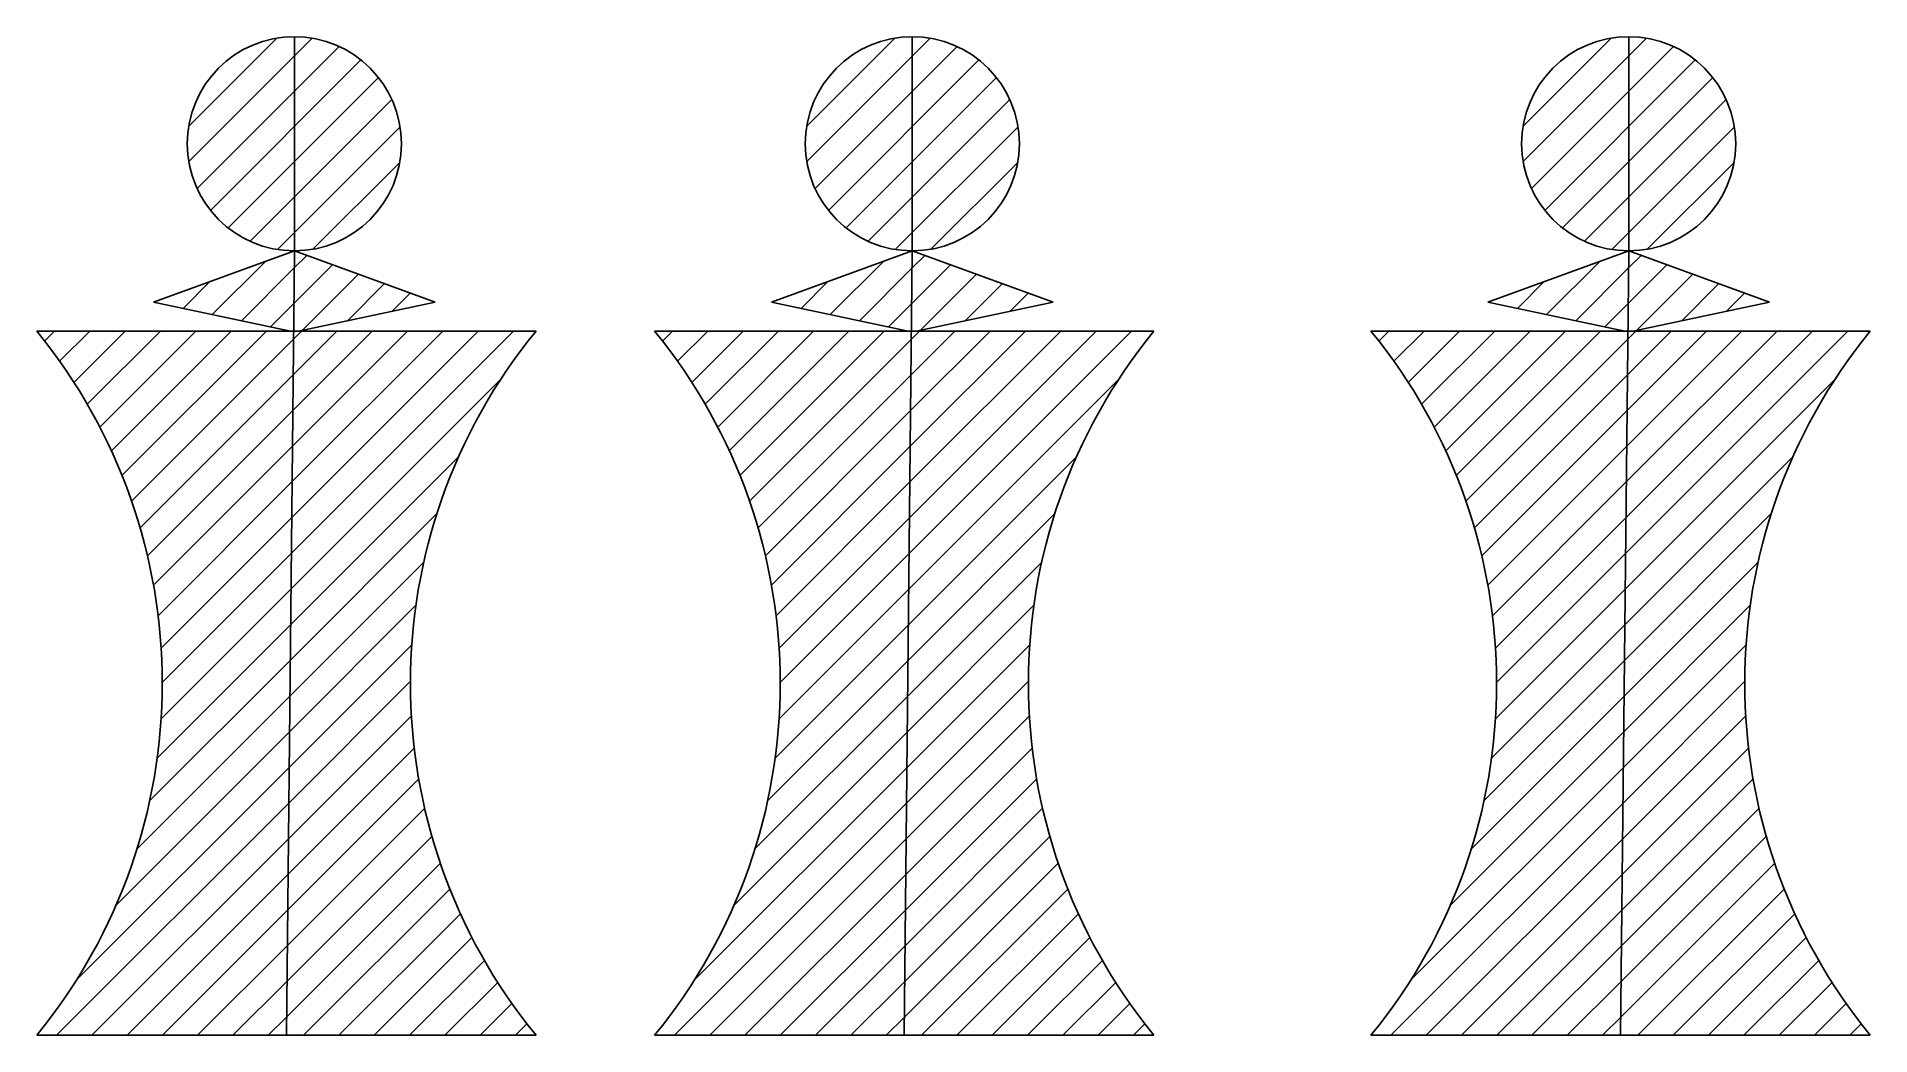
# Model space of a CAD drawing. Header units: centimetres. Extents: x -79 to 365, y -14 to 140.
# Drawn here: x 100.94 to 110.12, y 70.51 to 75.51 of the extents above; entities that cross this region are included whole.
import ezdxf

# ---------------------------------------------------------------- set-up
doc = ezdxf.new("R2010")
doc.units = ezdxf.units.CM
doc.header["$MEASUREMENT"] = 0

msp = doc.modelspace()

# ---------------------------------------------------------------- hatches: boundary and pattern name
at = {"true_color": 0xffffff}
h = msp.add_hatch(dxfattribs=at)
h.set_pattern_fill('ANSI31')
h.set_pattern_definition([(45, (-34.85853, -1.57537), (-0.08838835, 0.08838835), [])])
h.paths.add_polyline_path([(102.76584, 74.96911, 0.4142136), (102.22979, 75.50516), (102.22979, 74.43306, 0.4142136)])
h.paths.add_polyline_path([(102.22979, 75.50516, 0.4142136), (101.69374, 74.96911, 0.4142136), (102.22979, 74.43306)])
h = msp.add_hatch(dxfattribs=at)
h.set_pattern_fill('ANSI31')
h.set_pattern_definition([(45, (-31.76459, -1.57537), (-0.08838835, 0.08838835), [])])
h.paths.add_polyline_path([(105.85978, 74.96911, 0.4142136), (105.32373, 75.50516), (105.32373, 74.43306, 0.4142136)])
h.paths.add_polyline_path([(105.32373, 75.50516, 0.4142136), (104.78768, 74.96911, 0.4142136), (105.32373, 74.43306)])
h = msp.add_hatch(dxfattribs=at)
h.set_pattern_fill('ANSI31')
h.set_pattern_definition([(45, (-28.17782, -1.57537), (-0.08838835, 0.08838835), [])])
h.paths.add_polyline_path([(109.44656, 74.96911, 0.4142136), (108.91051, 75.50516), (108.91051, 74.43306, 0.4142136)])
h.paths.add_polyline_path([(108.91051, 75.50516, 0.4142136), (108.37446, 74.96911, 0.4142136), (108.91051, 74.43306)])

# ---------------------------------------------------------------- linework, layer by layer
for p, q in [((102.22979, 75.50516), (102.22979, 75.50536)), ((102.22979, 74.43306), (102.22979, 75.50516)), ((105.32373, 75.50516), (105.32373, 75.50536)), ((105.32373, 74.43306), (105.32373, 75.50516)), ((108.91051, 75.50516), (108.91051, 75.50536)), ((108.91051, 74.43306), (108.91051, 75.50516)), ((102.22979, 74.43306), (101.52502, 74.17655)), ((102.18966, 70.50535), (102.22979, 74.43306)), ((102.22979, 74.43306), (102.93456, 74.17655)), ((105.32373, 74.43306), (104.61896, 74.17655)), ((105.28359, 70.50535), (105.32373, 74.43306)), ((105.32373, 74.43306), (106.0285, 74.17655)), ((108.91051, 74.43306), (108.20574, 74.17655)), ((108.87037, 70.50535), (108.91051, 74.43306)), ((108.91051, 74.43306), (109.61527, 74.17655)), ((101.52502, 74.17655), (102.20972, 74.03115)), ((102.93456, 74.17655), (102.24986, 74.03115)), ((104.61896, 74.17655), (105.30366, 74.03115)), ((106.0285, 74.17655), (105.3438, 74.03115)), ((108.20574, 74.17655), (108.89044, 74.03115)), ((109.61527, 74.17655), (108.93057, 74.03115)), ((100.93964, 74.03115), (101.82724, 74.03115)), ((101.82724, 74.03115), (103.43968, 74.03115)), ((104.03357, 74.03115), (104.92117, 74.03115)), ((104.92117, 74.03115), (106.53361, 74.03115)), ((107.62035, 74.03115), (108.50795, 74.03115)), ((108.50795, 74.03115), (110.12039, 74.03115)), ((100.93964, 70.50535), (101.82724, 70.50535)), ((101.82724, 70.50535), (102.55208, 70.50535)), ((102.55208, 70.50535), (103.43968, 70.50535)), ((104.03357, 70.50535), (104.92117, 70.50535)), ((104.92117, 70.50535), (105.64601, 70.50535)), ((105.64601, 70.50535), (106.53361, 70.50535)), ((107.62035, 70.50535), (108.50795, 70.50535)), ((108.50795, 70.50535), (109.23279, 70.50535)), ((109.23279, 70.50535), (110.12039, 70.50535))]:
    msp.add_line(p, q)
at = {"color": 7, "linetype": 'Continuous', "true_color": 0xffffff}
for p, q in [((101.81894, 74.11413), (102.08526, 74.38045)), ((102.22892, 74.34734), (102.292, 74.41042)), ((104.91287, 74.11413), (105.17919, 74.38045)), ((105.32285, 74.34734), (105.38594, 74.41042)), ((108.49965, 74.11413), (108.76597, 74.38045)), ((108.90963, 74.34734), (108.97271, 74.41042)), ((101.67312, 74.1451), (101.80732, 74.27929)), ((101.96475, 74.08317), (102.22892, 74.34734)), ((102.22709, 74.16873), (102.4216, 74.36325)), ((102.27071, 74.03558), (102.55121, 74.31608)), ((104.76706, 74.1451), (104.90126, 74.27929)), ((105.05869, 74.08317), (105.32285, 74.34734)), ((105.32103, 74.16873), (105.51554, 74.36325)), ((105.36465, 74.03558), (105.64515, 74.31608)), ((108.35384, 74.1451), (108.48803, 74.27929)), ((108.64546, 74.08317), (108.90963, 74.34734)), ((108.9078, 74.16873), (109.10232, 74.36325)), ((108.95142, 74.03558), (109.23192, 74.31608)), ((102.49515, 74.08324), (102.68081, 74.2689)), ((102.71958, 74.1309), (102.81042, 74.22173)), ((105.58908, 74.08324), (105.77475, 74.2689)), ((105.81352, 74.1309), (105.90435, 74.22173)), ((109.17586, 74.08324), (109.36153, 74.2689)), ((109.40029, 74.1309), (109.49113, 74.22173)), ((101.52731, 74.17606), (101.52938, 74.17813)), ((102.11056, 74.05221), (102.22709, 74.16873)), ((104.62125, 74.17606), (104.62332, 74.17813)), ((105.2045, 74.05221), (105.32103, 74.16873)), ((108.20802, 74.17606), (108.2101, 74.17813)), ((108.79128, 74.05221), (108.9078, 74.16873)), ((100.97924, 73.98154), (101.02885, 74.03115)), ((101.05465, 73.88018), (101.20562, 74.03115)), ((101.12592, 73.77467), (101.3824, 74.03115)), ((101.19294, 73.66491), (101.55918, 74.03115)), ((101.25556, 73.55075), (101.73596, 74.03115)), ((101.31359, 73.43201), (101.91273, 74.03115)), ((101.36682, 73.30846), (102.08951, 74.03115)), ((102.21432, 72.91852), (103.32695, 74.03115)), ((102.21614, 73.09712), (103.15017, 74.03115)), ((102.21797, 73.27573), (102.97339, 74.03115)), ((102.21979, 73.45433), (102.79662, 74.03115)), ((102.22162, 73.63293), (102.61984, 74.03115)), ((102.22344, 73.81153), (102.44306, 74.03115)), ((102.22527, 73.99013), (102.26629, 74.03115)), ((104.07318, 73.98154), (104.12278, 74.03115)), ((104.14859, 73.88018), (104.29956, 74.03115)), ((104.21986, 73.77467), (104.47634, 74.03115)), ((104.28687, 73.66491), (104.65311, 74.03115)), ((104.34949, 73.55075), (104.82989, 74.03115)), ((104.40753, 73.43201), (105.00667, 74.03115)), ((104.46075, 73.30846), (105.18344, 74.03115)), ((105.30825, 72.91852), (106.42088, 74.03115)), ((105.31008, 73.09712), (106.2441, 74.03115)), ((105.3119, 73.27573), (106.06733, 74.03115)), ((105.31373, 73.45433), (105.89055, 74.03115)), ((105.31555, 73.63293), (105.71377, 74.03115)), ((105.31738, 73.81153), (105.537, 74.03115)), ((105.3192, 73.99013), (105.36022, 74.03115)), ((107.65995, 73.98154), (107.70956, 74.03115)), ((107.73536, 73.88018), (107.88634, 74.03115)), ((107.80663, 73.77467), (108.06311, 74.03115)), ((107.87365, 73.66491), (108.23989, 74.03115)), ((107.93627, 73.55075), (108.41667, 74.03115)), ((107.9943, 73.43201), (108.59344, 74.03115)), ((108.04753, 73.30846), (108.77022, 74.03115)), ((108.89503, 72.91852), (110.00766, 74.03115)), ((108.89685, 73.09712), (109.83088, 74.03115)), ((108.89868, 73.27573), (109.6541, 74.03115)), ((108.9005, 73.45433), (109.47733, 74.03115)), ((108.90233, 73.63293), (109.30055, 74.03115)), ((108.90415, 73.81153), (109.12377, 74.03115)), ((108.90598, 73.99013), (108.947, 74.03115)), ((101.41494, 73.17981), (102.22527, 73.99013)), ((104.50888, 73.17981), (105.3192, 73.99013)), ((108.09565, 73.17981), (108.90598, 73.99013)), ((101.45761, 73.0457), (102.22344, 73.81153)), ((102.21249, 72.73992), (103.26472, 73.79215)), ((104.55155, 73.0457), (105.31738, 73.81153)), ((105.30643, 72.73992), (106.35866, 73.79215)), ((108.13832, 73.0457), (108.90415, 73.81153)), ((108.8932, 72.73992), (109.94543, 73.79215)), ((101.49438, 72.90569), (102.22162, 73.63293)), ((104.58832, 72.90569), (105.31555, 73.63293)), ((108.17509, 72.90569), (108.90233, 73.63293)), ((101.52468, 72.75922), (102.21979, 73.45433)), ((104.61862, 72.75922), (105.31373, 73.45433)), ((108.20539, 72.75922), (108.9005, 73.45433)), ((102.21067, 72.56132), (103.05277, 73.40343)), ((105.3046, 72.56132), (106.14671, 73.40343)), ((108.89138, 72.56132), (109.73349, 73.40343)), ((101.54779, 72.60555), (102.21797, 73.27573)), ((104.64172, 72.60555), (105.3119, 73.27573)), ((108.2285, 72.60555), (108.89868, 73.27573)), ((101.56275, 72.44373), (102.21614, 73.09712)), ((102.20884, 72.38272), (102.94361, 73.11749)), ((104.65669, 72.44373), (105.31008, 73.09712)), ((105.30278, 72.38272), (106.03755, 73.11749)), ((108.24346, 72.44373), (108.89685, 73.09712)), ((108.88955, 72.38272), (109.62433, 73.11749)), ((101.56828, 72.27248), (102.21432, 72.91852)), ((104.66221, 72.27248), (105.30825, 72.91852)), ((108.24899, 72.27248), (108.89503, 72.91852)), ((102.20702, 72.20412), (102.8779, 72.875)), ((105.30095, 72.20412), (105.97184, 72.875)), ((108.88773, 72.20412), (109.55861, 72.875)), ((101.56257, 72.09), (102.21249, 72.73992)), ((104.65651, 72.09), (105.30643, 72.73992)), ((108.24328, 72.09), (108.8932, 72.73992)), ((102.20519, 72.02551), (102.83855, 72.65887)), ((105.29913, 72.02551), (105.93249, 72.65887)), ((108.8859, 72.02551), (109.51926, 72.65887)), ((101.54298, 71.89363), (102.21067, 72.56132)), ((104.63692, 71.89363), (105.3046, 72.56132)), ((108.22369, 71.89363), (108.89138, 72.56132)), ((102.20337, 71.84691), (102.81773, 72.46127)), ((105.2973, 71.84691), (105.91166, 72.46127)), ((108.88408, 71.84691), (109.49844, 72.46127)), ((101.50529, 71.67917), (102.20884, 72.38272)), ((104.59923, 71.67917), (105.30278, 72.38272)), ((108.18601, 71.67917), (108.88955, 72.38272)), ((102.20154, 71.66831), (102.81105, 72.27782)), ((105.29548, 71.66831), (105.90499, 72.27782)), ((108.88225, 71.66831), (109.49176, 72.27782)), ((101.44207, 71.43916), (102.20702, 72.20412)), ((104.536, 71.43916), (105.30095, 72.20412)), ((108.12278, 71.43916), (108.88773, 72.20412)), ((102.19972, 71.48971), (102.81577, 72.10577)), ((105.29365, 71.48971), (105.90971, 72.10577)), ((108.88043, 71.48971), (109.49649, 72.10577)), ((101.33739, 71.15771), (102.20519, 72.02551)), ((104.43133, 71.15771), (105.29913, 72.02551)), ((108.0181, 71.15771), (108.8859, 72.02551)), ((102.19789, 71.31111), (102.83005, 71.94327)), ((105.29183, 71.31111), (105.92399, 71.94327)), ((108.8786, 71.31111), (109.51076, 71.94327)), ((101.13929, 70.78283), (102.20337, 71.84691)), ((104.23322, 70.78283), (105.2973, 71.84691)), ((107.82, 70.78283), (108.88408, 71.84691)), ((102.19607, 71.1325), (102.85256, 71.789)), ((105.29, 71.1325), (105.9465, 71.789)), ((108.87678, 71.1325), (109.53327, 71.789)), ((101.03858, 70.50535), (102.20154, 71.66831)), ((102.19424, 70.9539), (102.88233, 71.64199)), ((104.13252, 70.50535), (105.29548, 71.66831)), ((105.28818, 70.9539), (105.97626, 71.64199)), ((107.71929, 70.50535), (108.88225, 71.66831)), ((108.87495, 70.9539), (109.56304, 71.64199)), ((101.21536, 70.50535), (102.19972, 71.48971)), ((102.19242, 70.7753), (102.91861, 71.5015)), ((104.30929, 70.50535), (105.29365, 71.48971)), ((105.28635, 70.7753), (106.01255, 71.5015)), ((107.89607, 70.50535), (108.88043, 71.48971)), ((108.87313, 70.7753), (109.59933, 71.5015)), ((102.19059, 70.5967), (102.96084, 71.36695)), ((105.28453, 70.5967), (106.05478, 71.36695)), ((108.8713, 70.5967), (109.64155, 71.36695)), ((101.39213, 70.50535), (102.19789, 71.31111)), ((104.48607, 70.50535), (105.29183, 71.31111)), ((108.07285, 70.50535), (108.8786, 71.31111)), ((102.27602, 70.50535), (103.00856, 71.23789)), ((105.36995, 70.50535), (106.10249, 71.23789)), ((108.95673, 70.50535), (109.68927, 71.23789)), ((101.56891, 70.50535), (102.19607, 71.1325)), ((102.45279, 70.50535), (103.06139, 71.11395)), ((104.66285, 70.50535), (105.29, 71.1325)), ((105.54673, 70.50535), (106.15533, 71.11395)), ((108.24962, 70.50535), (108.87678, 71.1325)), ((109.13351, 70.50535), (109.74211, 71.11395)), ((102.62957, 70.50535), (103.11906, 70.99484)), ((105.72351, 70.50535), (106.213, 70.99484)), ((109.31028, 70.50535), (109.79978, 70.99484)), ((101.74569, 70.50535), (102.19424, 70.9539)), ((102.80635, 70.50535), (103.18133, 70.88033)), ((104.83962, 70.50535), (105.28818, 70.9539)), ((105.90028, 70.50535), (106.27527, 70.88033)), ((108.4264, 70.50535), (108.87495, 70.9539)), ((109.48706, 70.50535), (109.86204, 70.88033)), ((101.92246, 70.50535), (102.19242, 70.7753)), ((102.98312, 70.50535), (103.24801, 70.77024)), ((105.0164, 70.50535), (105.28635, 70.7753)), ((106.07706, 70.50535), (106.34195, 70.77024)), ((108.60318, 70.50535), (108.87313, 70.7753)), ((109.66384, 70.50535), (109.92872, 70.77024)), ((103.1599, 70.50535), (103.31895, 70.6644)), ((106.25384, 70.50535), (106.41289, 70.6644)), ((109.84061, 70.50535), (109.99967, 70.6644)), ((102.09924, 70.50535), (102.19059, 70.5967)), ((103.33668, 70.50535), (103.39405, 70.56272)), ((105.19318, 70.50535), (105.28453, 70.5967)), ((106.43061, 70.50535), (106.48798, 70.56272)), ((108.77995, 70.50535), (108.8713, 70.5967)), ((110.01739, 70.50535), (110.07476, 70.56272))]:
    msp.add_line(p, q, dxfattribs=at)
for centre in [(102.22979, 74.96911), (105.32373, 74.96911), (108.91051, 74.96911)]:
    msp.add_circle(centre, 0.53605)
for centre, start, end in [((98.78211, 72.26825), 320.747994, 39.252006), ((105.5972, 72.26825), 140.747994, 219.252006), ((101.87604, 72.26825), 320.747994, 39.252006), ((108.69114, 72.26825), 140.747994, 219.252006), ((105.46282, 72.26825), 320.747994, 39.252006), ((112.27792, 72.26825), 140.747994, 219.252006)]:
    msp.add_arc(centre, 2.78617, start, end)

doc.saveas('drawing.dxf')
